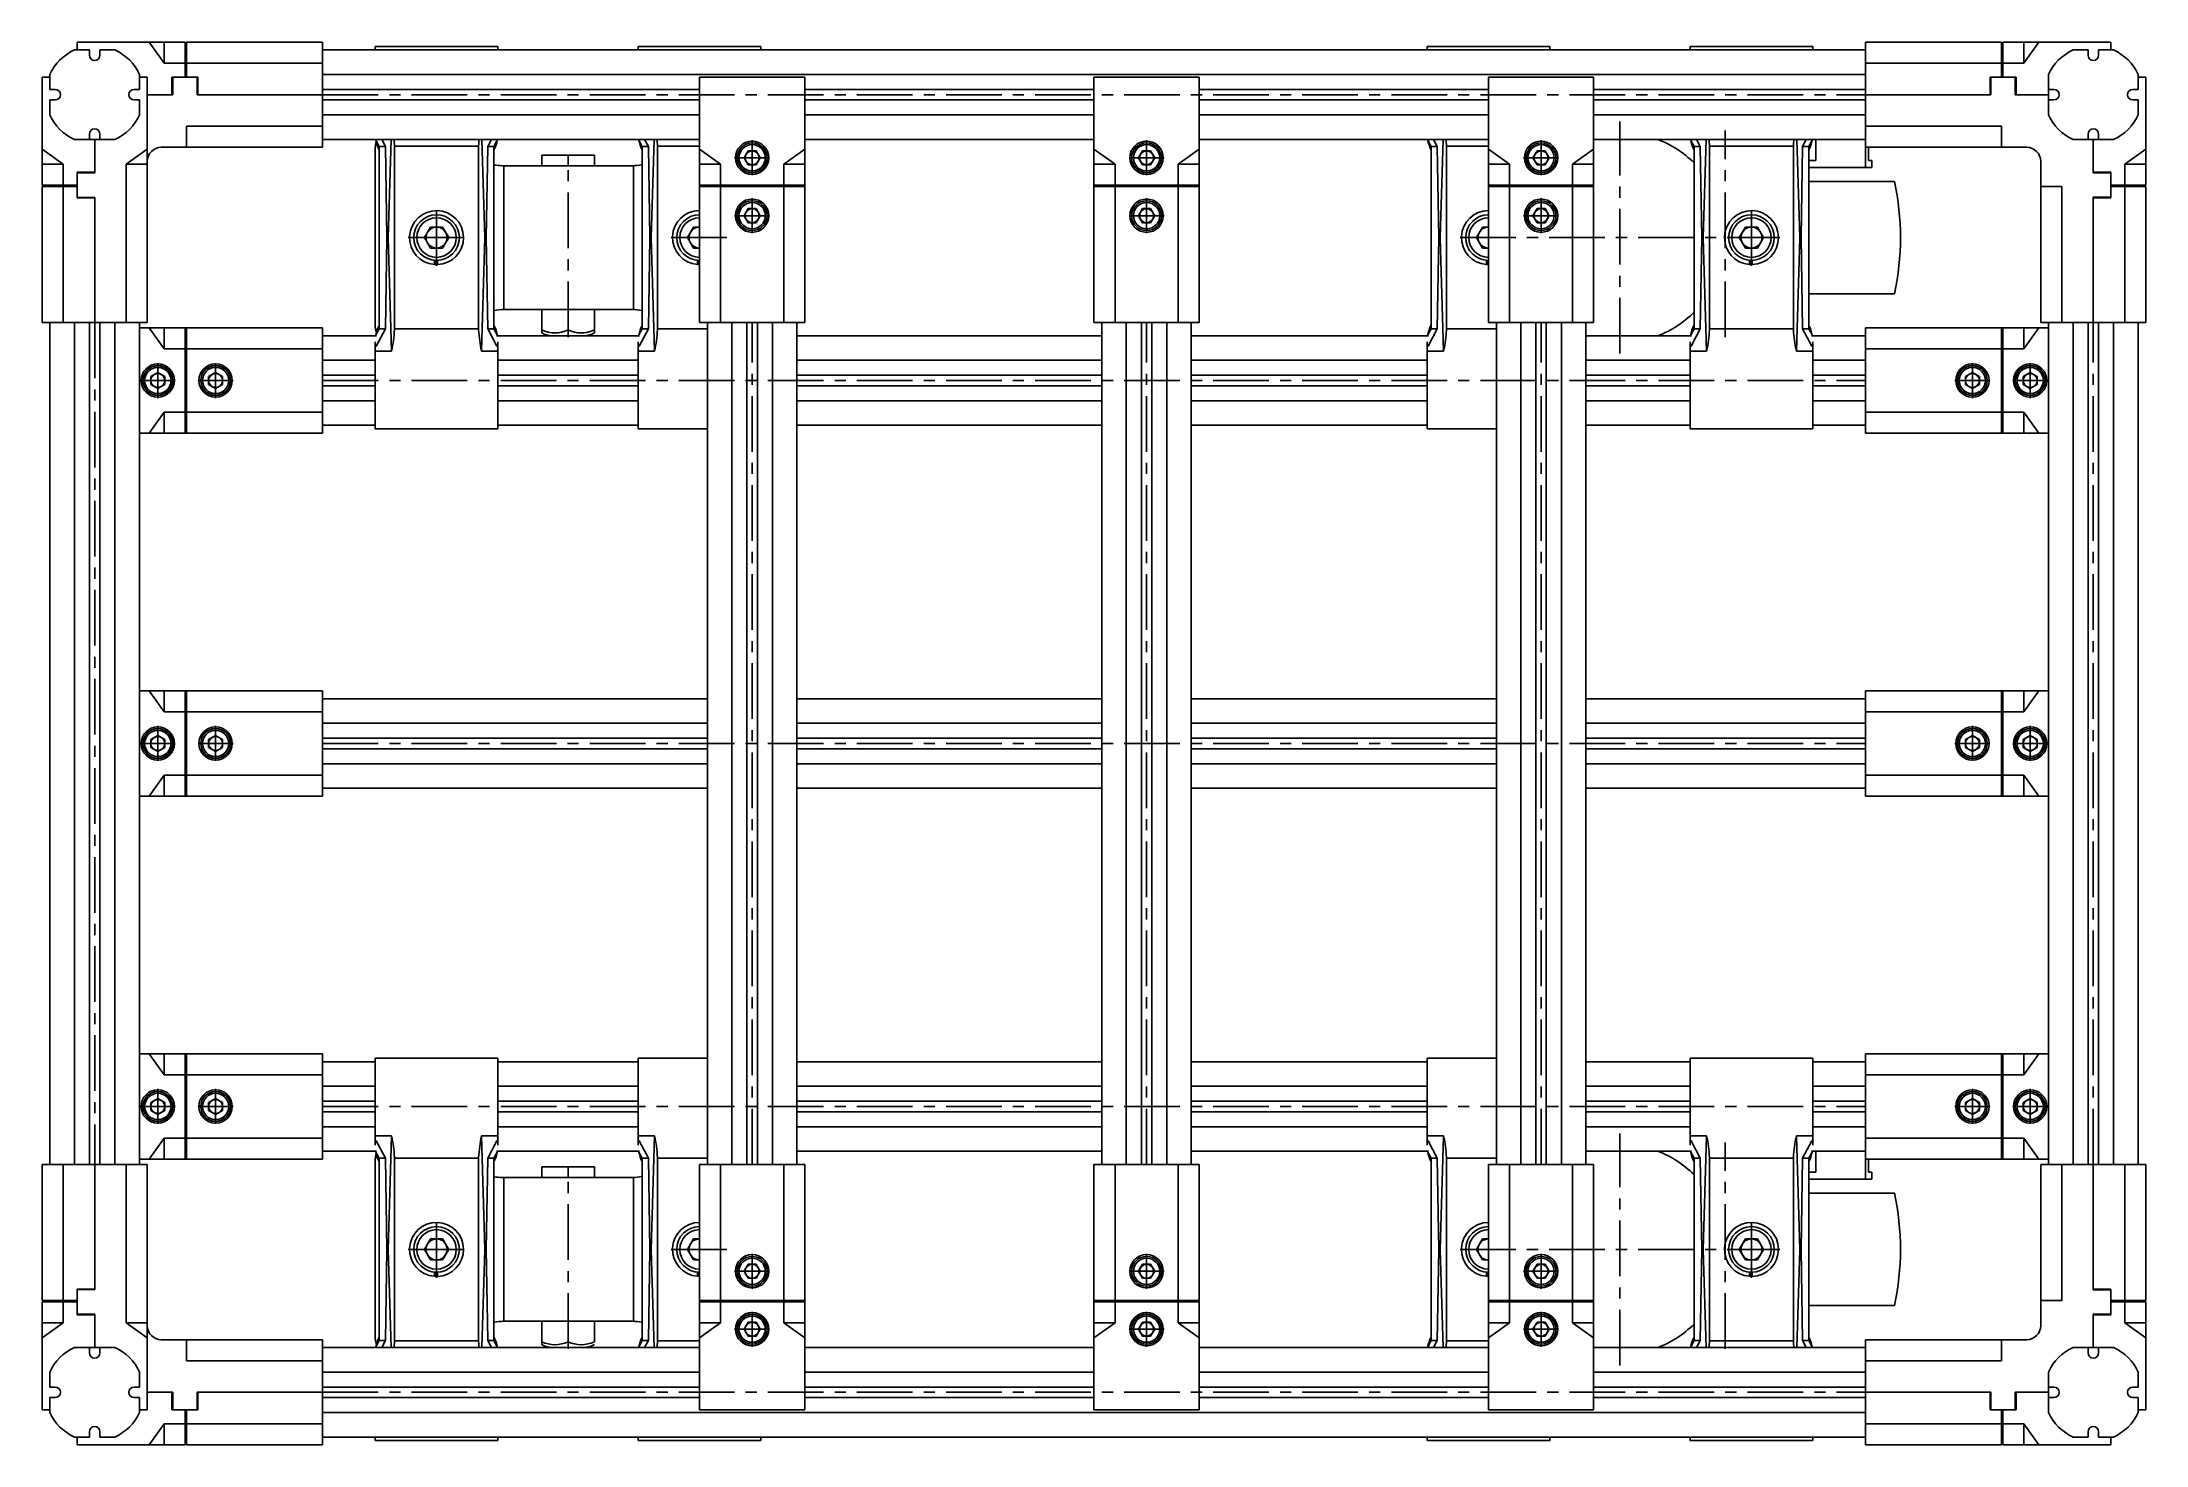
# Model space of a CAD drawing. Extents: x 0 to 1185, y -14 to 1234.
# Drawn here: x 0 to 600, y 834 to 1234 of the extents above; entities that cross this region are included whole.
import ezdxf

# ---------------------------------------------------------------- set-up
doc = ezdxf.new("R2010")
doc.units = 0
doc.header["$LTSCALE"] = 0.5
doc.linetypes.add('CENTER', pattern=[50.8, 31.75, -6.35, 6.35, -6.35])
doc.layers.add('MSM_CENTER', color=1, linetype='CENTER')
doc.layers.add('MSM_CONTINUOUS', color=7, linetype='CONTINUOUS')

msp = doc.modelspace()

# ---------------------------------------------------------------- linework, layer by layer
at = {"layer": 'MSM_CENTER'}
for p, q in [((80, 1218.83), (520, 1218.83)), ((450, 1145), (450, 1211.15)), ((480, 1149.68), (480, 1208.58)), ((150, 1198.43), (150, 1201.73)), ((197.51, 1200.83), (207.49, 1200.83)), ((202.5, 1195.84), (202.5, 1205.82)), ((310.01, 1200.83), (319.99, 1200.83)), ((315, 1195.84), (315, 1205.82)), ((422.51, 1200.83), (432.49, 1200.83)), ((427.5, 1195.84), (427.5, 1205.82)), ((150, 1149.68), (150, 1197.88)), ((202.5, 1179.34), (202.5, 1189.32)), ((315, 1179.34), (315, 1189.32)), ((427.5, 1179.34), (427.5, 1189.32)), ((112.5, 1169.99), (112.5, 1186.16)), ((187.5, 1169.99), (187.5, 1186.16)), ((197.51, 1184.33), (207.49, 1184.33)), ((310.01, 1184.33), (319.99, 1184.33)), ((412.5, 1169.99), (412.5, 1186.16)), ((422.51, 1184.33), (432.49, 1184.33)), ((487.5, 1169.99), (487.5, 1186.16)), ((104.42, 1178.08), (120.59, 1178.08)), ((179.41, 1178.08), (195.59, 1178.08)), ((404.41, 1178.08), (495.58, 1178.08)), ((15, 1153.83), (15, 913.83)), ((202.5, 913.83), (202.5, 1153.83)), ((315, 913.83), (315, 1153.83)), ((427.5, 913.83), (427.5, 1153.83)), ((585, 913.83), (585, 1153.83)), ((33, 1132.34), (33, 1142.32)), ((49.5, 1132.34), (49.5, 1142.32)), ((550.5, 1132.34), (550.5, 1142.32)), ((567, 1132.34), (567, 1142.32)), ((28.01, 1137.33), (37.99, 1137.33)), ((44.51, 1137.33), (54.49, 1137.33)), ((80, 1137.33), (520, 1137.33)), ((545.51, 1137.33), (555.49, 1137.33)), ((562.01, 1137.33), (571.99, 1137.33)), ((33, 1028.84), (33, 1038.82)), ((49.5, 1028.84), (49.5, 1038.82)), ((550.5, 1028.84), (550.5, 1038.82)), ((567, 1028.84), (567, 1038.82)), ((28.01, 1033.83), (37.99, 1033.83)), ((44.51, 1033.83), (54.49, 1033.83)), ((80, 1033.83), (520, 1033.83)), ((545.51, 1033.83), (555.49, 1033.83)), ((562.01, 1033.83), (571.99, 1033.83)), ((28.01, 930.33), (37.99, 930.33)), ((33, 925.34), (33, 935.32)), ((44.51, 930.33), (54.49, 930.33)), ((49.5, 925.34), (49.5, 935.32)), ((80, 930.33), (520, 930.33)), ((545.51, 930.33), (555.49, 930.33)), ((550.5, 925.34), (550.5, 935.32)), ((562.01, 930.33), (571.99, 930.33)), ((567, 925.34), (567, 935.32)), ((450, 856.5), (450, 922.65)), ((480, 861.18), (480, 920.08)), ((150, 909.93), (150, 913.23)), ((150, 861.18), (150, 909.38)), ((112.5, 881.49), (112.5, 897.66)), ((187.5, 881.49), (187.5, 897.66)), ((412.5, 881.49), (412.5, 897.66)), ((487.5, 881.49), (487.5, 897.66)), ((104.42, 889.58), (120.59, 889.58)), ((179.41, 889.58), (195.59, 889.58)), ((202.5, 878.34), (202.5, 888.32)), ((315, 878.34), (315, 888.32)), ((404.41, 889.58), (495.58, 889.58)), ((427.5, 878.34), (427.5, 888.32)), ((197.51, 883.33), (207.49, 883.33)), ((310.01, 883.33), (319.99, 883.33)), ((422.51, 883.33), (432.49, 883.33)), ((202.5, 861.84), (202.5, 871.82)), ((315, 861.84), (315, 871.82)), ((427.5, 861.84), (427.5, 871.82)), ((197.51, 866.83), (207.49, 866.83)), ((310.01, 866.83), (319.99, 866.83)), ((422.51, 866.83), (432.49, 866.83)), ((80, 848.83), (520, 848.83))]:
    msp.add_line(p, q, dxfattribs=at)
at = {"layer": 'MSM_CONTINUOUS'}
for p, q in [((13.5, 1231.58), (9.22, 1231.58)), ((10, 1233.83), (40.8, 1233.83)), ((10, 1233.83), (10, 1231.58)), ((13.5, 1230.08), (13.5, 1231.58)), ((20.78, 1231.58), (16.5, 1231.58)), ((16.5, 1231.58), (16.5, 1230.08)), ((34.8, 1227.83), (30.56, 1233.83)), ((34.8, 1227.83), (34.8, 1233.83)), ((40.8, 1223.83), (40.8, 1233.83)), ((41.2, 1233.83), (41.2, 1223.83)), ((80, 1233.83), (41.2, 1233.83)), ((80, 1233.83), (80, 1218.83)), ((80, 1231.58), (520, 1231.58)), ((130, 1232.58), (95, 1232.58)), ((95, 1232.58), (95, 1231.58)), ((130, 1232.58), (130, 1231.58)), ((205, 1232.58), (170, 1232.58)), ((170, 1232.58), (170, 1231.58)), ((205, 1232.58), (205, 1231.58)), ((430, 1232.58), (395, 1232.58)), ((395, 1232.58), (395, 1231.58)), ((430, 1232.58), (430, 1231.58)), ((505, 1232.58), (470, 1232.58)), ((470, 1232.58), (470, 1231.58)), ((505, 1232.58), (505, 1231.58)), ((520, 1218.83), (520, 1233.83)), ((520, 1233.83), (558.8, 1233.83)), ((558.8, 1223.83), (558.8, 1233.83)), ((559.2, 1233.83), (559.2, 1223.83)), ((559.2, 1233.83), (590, 1233.83)), ((565.2, 1233.83), (565.2, 1227.83)), ((569.44, 1233.83), (565.2, 1227.83)), ((579.22, 1231.58), (583.5, 1231.58)), ((583.5, 1231.58), (579.22, 1231.58)), ((583.5, 1231.58), (583.5, 1230.08)), ((583.5, 1230.08), (583.5, 1231.58)), ((586.5, 1230.08), (586.5, 1231.58)), ((586.5, 1231.58), (590, 1231.58)), ((586.5, 1231.58), (586.5, 1230.08)), ((590.78, 1231.58), (586.5, 1231.58)), ((590, 1231.58), (590, 1233.83)), ((2.25, 1224.61), (2.25, 1220.33)), ((27.75, 1220.33), (27.75, 1224.61)), ((34.8, 1227.83), (40.8, 1227.83)), ((80, 1227.83), (41.2, 1227.83)), ((80, 1224.61), (520, 1224.61)), ((520, 1227.83), (558.8, 1227.83)), ((565.2, 1227.83), (559.2, 1227.83)), ((572.25, 1218.83), (572.25, 1224.61)), ((572.25, 1224.61), (572.25, 1220.33)), ((597.75, 1220.33), (597.75, 1224.61)), ((2.25, 1223.83), (0, 1223.83)), ((0, 1223.83), (0, 1193.03)), ((2.25, 1220.33), (2.25, 1223.83)), ((2.25, 1220.33), (3.75, 1220.33)), ((3.75, 1220.33), (2.25, 1220.33)), ((26.25, 1220.33), (27.75, 1220.33)), ((26.25, 1220.33), (27.75, 1220.33)), ((30, 1223.83), (27.75, 1223.83)), ((27.75, 1220.33), (27.75, 1223.83)), ((30, 1153.83), (30, 1223.83)), ((37.3, 1218.83), (30, 1218.83)), ((37.05, 1218.83), (30, 1218.83)), ((40.8, 1223.83), (37.05, 1223.83)), ((37.05, 1223.83), (37.05, 1218.83)), ((37.3, 1223.83), (37.3, 1218.83)), ((44.25, 1223.83), (37.3, 1223.83)), ((44.45, 1223.83), (41.2, 1223.83)), ((44.25, 1218.83), (44.25, 1223.83)), ((80, 1218.83), (44.25, 1218.83)), ((44.45, 1218.83), (44.45, 1223.83)), ((80, 1218.83), (44.45, 1218.83)), ((80, 1220.33), (187.5, 1220.33)), ((80, 1218.83), (80, 1203.83)), ((217.5, 1223.83), (187.5, 1223.83)), ((187.5, 1193.03), (187.5, 1223.83)), ((217.5, 1223.83), (217.5, 1193.03)), ((217.5, 1220.33), (300, 1220.33)), ((330, 1223.83), (300, 1223.83)), ((300, 1223.83), (300, 1193.03)), ((330, 1193.03), (330, 1223.83)), ((330, 1220.33), (412.5, 1220.33)), ((442.5, 1223.83), (412.5, 1223.83)), ((412.5, 1193.03), (412.5, 1223.83)), ((442.5, 1223.83), (442.5, 1193.03)), ((442.5, 1220.33), (520, 1220.33)), ((520, 1203.83), (520, 1218.83)), ((520, 1218.83), (555.75, 1218.83)), ((520, 1218.83), (555.55, 1218.83)), ((555.55, 1223.83), (558.8, 1223.83)), ((555.55, 1218.83), (555.55, 1223.83)), ((555.75, 1223.83), (562.7, 1223.83)), ((555.75, 1218.83), (555.75, 1223.83)), ((559.2, 1223.83), (562.95, 1223.83)), ((562.7, 1223.83), (562.7, 1218.83)), ((562.7, 1218.83), (572.25, 1218.83)), ((562.95, 1223.83), (562.95, 1218.83)), ((562.95, 1218.83), (572.25, 1218.83)), ((572.25, 1220.33), (573.75, 1220.33)), ((572.25, 1213.05), (572.25, 1218.83)), ((596.25, 1220.33), (597.75, 1220.33)), ((596.25, 1220.33), (597.75, 1220.33)), ((600, 1223.83), (597.75, 1223.83)), ((597.75, 1220.33), (597.75, 1223.83)), ((600, 1223.83), (600, 1193.03)), ((3.75, 1217.33), (2.25, 1217.33)), ((2.25, 1217.33), (2.25, 1213.05)), ((2.25, 1213.05), (2.25, 1217.33)), ((2.25, 1217.33), (3.75, 1217.33)), ((27.75, 1217.33), (26.25, 1217.33)), ((27.75, 1217.33), (26.25, 1217.33)), ((27.75, 1213.05), (27.75, 1217.33)), ((27.75, 1213.05), (27.75, 1217.33)), ((80, 1217.33), (187.5, 1217.33)), ((80, 1213.05), (187.5, 1213.05)), ((217.5, 1217.33), (300, 1217.33)), ((217.5, 1213.05), (300, 1213.05)), ((330, 1217.33), (412.5, 1217.33)), ((330, 1213.05), (412.5, 1213.05)), ((442.5, 1217.33), (520, 1217.33)), ((442.5, 1213.05), (520, 1213.05)), ((573.75, 1217.33), (572.25, 1217.33)), ((572.25, 1217.33), (572.25, 1213.05)), ((597.75, 1217.33), (596.25, 1217.33)), ((597.75, 1217.33), (596.25, 1217.33)), ((597.75, 1213.05), (597.75, 1217.33)), ((597.75, 1213.05), (597.75, 1217.33)), ((9.22, 1206.08), (13.5, 1206.08)), ((15, 1206.08), (9.22, 1206.08)), ((13.5, 1206.08), (13.5, 1207.58)), ((15, 1196.78), (15, 1206.08)), ((15, 1196.53), (15, 1206.08)), ((15, 1206.08), (20.78, 1206.08)), ((16.5, 1207.58), (16.5, 1206.08)), ((16.5, 1206.08), (20.78, 1206.08)), ((41.2, 1209.83), (41.2, 1203.83)), ((41.2, 1209.83), (80, 1209.83)), ((80, 1206.08), (187.5, 1206.08)), ((95.13, 1206.02), (96.12, 1204.08)), ((96.85, 1206.08), (97.9, 1204.08)), ((99.57, 1206.08), (98.7, 1178.08)), ((126.3, 1178.08), (125.43, 1206.08)), ((127.1, 1204.08), (128.15, 1206.08)), ((128.88, 1204.08), (129.87, 1206.02)), ((170.13, 1206.02), (171.12, 1204.08)), ((172.9, 1204.08), (171.85, 1206.08)), ((173.7, 1178.08), (174.59, 1206.08)), ((217.5, 1206.08), (300, 1206.08)), ((330, 1206.08), (412.5, 1206.08)), ((395.13, 1206.02), (396.12, 1204.08)), ((397.9, 1204.08), (396.85, 1206.08)), ((398.7, 1178.08), (399.59, 1206.08)), ((442.5, 1206.08), (520, 1206.08)), ((470.13, 1206.02), (471.12, 1204.08)), ((472.9, 1204.08), (471.85, 1206.08)), ((473.7, 1178.08), (474.59, 1206.08)), ((500.41, 1206.08), (501.3, 1178.08)), ((503.15, 1206.08), (502.1, 1204.08)), ((503.88, 1204.08), (504.87, 1206.02)), ((505.83, 1206.08), (505.83, 1200.08)), ((558.8, 1209.83), (520, 1209.83)), ((558.8, 1209.83), (558.8, 1203.83)), ((585, 1206.08), (579.22, 1206.08)), ((579.22, 1206.08), (583.5, 1206.08)), ((583.5, 1206.08), (583.5, 1207.58)), ((585, 1206.08), (585, 1196.53)), ((585, 1206.08), (590.78, 1206.08)), ((585, 1196.78), (585, 1206.08)), ((586.5, 1207.58), (586.5, 1206.08)), ((586.5, 1206.08), (590.78, 1206.08)), ((0, 1203.27), (6, 1199.03)), ((24, 1199.03), (30, 1203.27)), ((34, 1203.83), (80, 1203.83)), ((95, 1203.08), (95, 1153.08)), ((97.9, 1204.08), (96.12, 1204.08)), ((96.12, 1204.08), (96.12, 1152.08)), ((98.32, 1178.08), (97.9, 1204.08)), ((100.5, 1151.82), (100.5, 1204.32)), ((124.5, 1204.11), (100.5, 1204.11)), ((124.5, 1204.34), (124.5, 1151.83)), ((127.1, 1204.08), (126.68, 1178.08)), ((127.1, 1204.08), (128.88, 1204.08)), ((128.88, 1152.08), (128.88, 1204.08)), ((142.5, 1201.58), (157.5, 1201.58)), ((142.5, 1201.58), (142.5, 1198.58)), ((157.5, 1198.58), (157.5, 1201.58)), ((172.9, 1204.08), (171.12, 1204.08)), ((171.12, 1204.08), (171.12, 1152.08)), ((173.32, 1178.08), (172.9, 1204.08)), ((175.5, 1151.82), (175.5, 1204.32)), ((187.5, 1204.11), (175.5, 1204.11)), ((187.5, 1203.27), (193.5, 1199.03)), ((200.19, 1200.83), (201.35, 1202.83)), ((201.35, 1198.83), (200.19, 1200.83)), ((201.35, 1202.83), (203.65, 1202.83)), ((203.65, 1202.83), (204.81, 1200.83)), ((204.81, 1200.83), (203.65, 1198.83)), ((211.5, 1199.03), (217.5, 1203.27)), ((300, 1203.27), (306, 1199.03)), ((312.69, 1200.83), (313.85, 1202.83)), ((313.85, 1198.83), (312.69, 1200.83)), ((313.85, 1202.83), (316.15, 1202.83)), ((316.15, 1202.83), (317.31, 1200.83)), ((317.31, 1200.83), (316.15, 1198.83)), ((324, 1199.03), (330, 1203.27)), ((397.9, 1204.08), (396.12, 1204.08)), ((396.12, 1204.08), (396.12, 1152.08)), ((398.32, 1178.08), (397.9, 1204.08)), ((400.5, 1151.82), (400.5, 1204.32)), ((412.5, 1204.11), (400.5, 1204.11)), ((412.5, 1203.27), (418.5, 1199.03)), ((425.19, 1200.83), (426.35, 1202.83)), ((426.35, 1198.83), (425.19, 1200.83)), ((426.35, 1202.83), (428.65, 1202.83)), ((428.65, 1202.83), (429.81, 1200.83)), ((429.81, 1200.83), (428.65, 1198.83)), ((436.5, 1199.03), (442.5, 1203.27)), ((472.9, 1204.08), (471.12, 1204.08)), ((471.12, 1204.08), (471.12, 1152.08)), ((473.32, 1178.08), (472.9, 1204.08)), ((475.5, 1151.82), (475.5, 1204.32)), ((499.5, 1204.11), (475.5, 1204.11)), ((499.5, 1204.34), (499.5, 1151.83)), ((502.1, 1204.08), (501.68, 1178.08)), ((502.1, 1204.08), (503.88, 1204.08)), ((503.88, 1152.08), (503.88, 1204.08)), ((505.83, 1200.08), (503.88, 1200.08)), ((520, 1203.83), (520, 1198.08)), ((520, 1203.83), (566, 1203.83)), ((520.89, 1203.83), (520.89, 1200.08)), ((521.84, 1200.08), (520.89, 1200.08)), ((521.84, 1198.08), (521.84, 1200.08)), ((594, 1199.03), (600, 1203.27)), ((0, 1199.03), (6, 1199.03)), ((6, 1199.03), (6, 1193.03)), ((10, 1193.03), (10, 1196.78)), ((10, 1196.78), (15, 1196.78)), ((15, 1196.53), (10, 1196.53)), ((10, 1196.53), (10, 1189.53)), ((24, 1199.03), (30, 1199.03)), ((24, 1199.03), (24, 1153.83)), ((131.29, 1198.58), (168.29, 1198.58)), ((131.71, 1157.58), (131.71, 1198.58)), ((168.71, 1198.58), (168.71, 1157.57)), ((187.5, 1199.03), (193.5, 1199.03)), ((193.5, 1199.03), (193.5, 1193.03)), ((203.65, 1198.83), (201.35, 1198.83)), ((211.5, 1199.03), (217.5, 1199.03)), ((211.5, 1199.03), (211.5, 1193.03)), ((300, 1199.03), (306, 1199.03)), ((306, 1199.03), (306, 1193.03)), ((316.15, 1198.83), (313.85, 1198.83)), ((324, 1199.03), (324, 1193.03)), ((324, 1199.03), (330, 1199.03)), ((412.5, 1199.03), (418.5, 1199.03)), ((418.5, 1199.03), (418.5, 1193.03)), ((428.65, 1198.83), (426.35, 1198.83)), ((436.5, 1199.03), (442.5, 1199.03)), ((436.5, 1199.03), (436.5, 1193.03)), ((503.88, 1198.08), (521.84, 1198.08)), ((503.88, 1194.08), (528.27, 1194.08)), ((570, 1199.83), (570, 1153.83)), ((590, 1196.78), (585, 1196.78)), ((585, 1196.53), (590, 1196.53)), ((590, 1193.03), (590, 1196.78)), ((590, 1196.53), (590, 1189.58)), ((594, 1199.03), (600, 1199.03)), ((594, 1199.03), (594, 1193.03)), ((10, 1193.03), (0, 1193.03)), ((10, 1192.63), (0, 1192.63)), ((0, 1153.83), (0, 1192.63)), ((6, 1153.83), (6, 1192.63)), ((10, 1189.38), (10, 1192.63)), ((10, 1189.53), (15, 1189.53)), ((15, 1189.38), (10, 1189.38)), ((15, 1153.83), (15, 1189.53)), ((15, 1153.83), (15, 1189.38)), ((187.5, 1193.03), (217.5, 1193.03)), ((187.5, 1193.03), (187.5, 1192.63)), ((187.5, 1153.83), (187.5, 1192.63)), ((217.5, 1192.63), (187.5, 1192.63)), ((193.5, 1153.83), (193.5, 1192.63)), ((211.5, 1153.83), (211.5, 1192.63)), ((217.5, 1193.03), (217.5, 1192.63)), ((217.5, 1153.83), (217.5, 1192.63)), ((300, 1193.03), (330, 1193.03)), ((300, 1193.03), (300, 1192.63)), ((330, 1192.63), (300, 1192.63)), ((300, 1153.83), (300, 1192.63)), ((306, 1153.83), (306, 1192.63)), ((324, 1153.83), (324, 1192.63)), ((330, 1193.03), (330, 1192.63)), ((330, 1153.83), (330, 1192.63)), ((412.5, 1193.03), (442.5, 1193.03)), ((412.5, 1193.03), (412.5, 1192.63)), ((442.5, 1192.63), (412.5, 1192.63)), ((412.5, 1153.83), (412.5, 1192.63)), ((418.5, 1153.83), (418.5, 1192.63)), ((436.5, 1153.83), (436.5, 1192.63)), ((442.5, 1193.03), (442.5, 1192.63)), ((442.5, 1153.83), (442.5, 1192.63)), ((570, 1192.63), (576, 1192.63)), ((576, 1192.63), (576, 1153.83)), ((590, 1189.58), (585, 1189.58)), ((585, 1189.58), (585, 1153.83)), ((585, 1189.38), (590, 1189.38)), ((585, 1153.83), (585, 1189.38)), ((590, 1193.03), (600, 1193.03)), ((600, 1192.63), (590, 1192.63)), ((590, 1189.38), (590, 1192.63)), ((594, 1153.83), (594, 1192.63)), ((600, 1153.83), (600, 1192.63)), ((200.19, 1184.33), (201.35, 1186.33)), ((201.35, 1182.33), (200.19, 1184.33)), ((201.35, 1186.33), (203.65, 1186.33)), ((203.65, 1182.33), (201.35, 1182.33)), ((203.65, 1186.33), (204.81, 1184.33)), ((204.81, 1184.33), (203.65, 1182.33)), ((312.69, 1184.33), (313.85, 1186.33)), ((313.85, 1182.33), (312.69, 1184.33)), ((313.85, 1186.33), (316.15, 1186.33)), ((316.15, 1182.33), (313.85, 1182.33)), ((316.15, 1186.33), (317.31, 1184.33)), ((317.31, 1184.33), (316.15, 1182.33)), ((425.19, 1184.33), (426.35, 1186.33)), ((426.35, 1182.33), (425.19, 1184.33)), ((426.35, 1186.33), (428.65, 1186.33)), ((428.65, 1182.33), (426.35, 1182.33)), ((428.65, 1186.33), (429.81, 1184.33)), ((429.81, 1184.33), (428.65, 1182.33)), ((97.9, 1152.08), (98.32, 1178.08)), ((98.7, 1178.08), (98.32, 1178.08)), ((99.7, 1145.68), (98.7, 1178.08)), ((109.04, 1178.08), (110.77, 1181.08)), ((110.77, 1175.08), (109.04, 1178.08)), ((110.77, 1181.08), (114.23, 1181.08)), ((114.23, 1181.08), (115.96, 1178.08)), ((115.96, 1178.08), (114.23, 1175.08)), ((126.3, 1178.08), (125.3, 1145.68)), ((126.68, 1178.08), (126.3, 1178.08)), ((126.68, 1178.08), (127.1, 1152.08)), ((172.9, 1152.08), (173.32, 1178.08)), ((173.7, 1178.08), (173.32, 1178.08)), ((174.7, 1145.68), (173.7, 1178.08)), ((184.04, 1178.08), (185.77, 1181.08)), ((185.77, 1175.08), (184.04, 1178.08)), ((185.77, 1181.08), (187.5, 1181.08)), ((397.9, 1152.08), (398.32, 1178.08)), ((398.7, 1178.08), (398.32, 1178.08)), ((399.7, 1145.68), (398.7, 1178.08)), ((409.04, 1178.08), (410.77, 1181.08)), ((410.77, 1175.08), (409.04, 1178.08)), ((410.77, 1181.08), (412.5, 1181.08)), ((472.9, 1152.08), (473.32, 1178.08)), ((473.7, 1178.08), (473.32, 1178.08)), ((474.7, 1145.68), (473.7, 1178.08)), ((484.04, 1178.08), (485.77, 1181.08)), ((485.77, 1175.08), (484.04, 1178.08)), ((485.77, 1181.08), (489.23, 1181.08)), ((489.23, 1181.08), (490.96, 1178.08)), ((490.96, 1178.08), (489.23, 1175.08)), ((501.3, 1178.08), (500.3, 1145.68)), ((501.68, 1178.08), (501.3, 1178.08)), ((501.68, 1178.08), (502.1, 1152.08)), ((114.23, 1175.08), (110.77, 1175.08)), ((111.91, 1170.4), (111.91, 1171.61)), ((112.26, 1170.38), (111.91, 1170.4)), ((112.26, 1171.58), (112.26, 1170.38)), ((112.74, 1171.58), (112.74, 1170.38)), ((187.5, 1175.08), (185.77, 1175.08)), ((186.91, 1170.4), (186.91, 1171.61)), ((187.26, 1170.38), (186.91, 1170.4)), ((187.26, 1171.58), (187.26, 1170.38)), ((412.5, 1175.08), (410.77, 1175.08)), ((411.91, 1170.4), (411.91, 1171.61)), ((412.26, 1170.38), (411.91, 1170.4)), ((412.26, 1171.58), (412.26, 1170.38)), ((489.23, 1175.08), (485.77, 1175.08)), ((486.91, 1170.4), (486.91, 1171.61)), ((487.26, 1170.38), (486.91, 1170.4)), ((487.26, 1171.58), (487.26, 1170.38)), ((487.74, 1171.58), (487.74, 1170.38)), ((503.88, 1162.08), (528.27, 1162.08)), ((15, 1153.83), (0, 1153.83)), ((2.25, 1153.83), (2.25, 913.83)), ((9.22, 1153.83), (9.22, 913.83)), ((13.5, 1153.83), (13.5, 913.83)), ((15, 1153.83), (30, 1153.83)), ((16.5, 1153.83), (16.5, 913.83)), ((20.78, 1153.83), (20.78, 913.83)), ((27.75, 1153.83), (27.75, 913.83)), ((40.8, 1152.33), (27.75, 1152.33)), ((34.8, 1146.33), (30.56, 1152.33)), ((34.8, 1146.33), (34.8, 1152.33)), ((40.8, 1122.33), (40.8, 1152.33)), ((40.8, 1152.33), (41.2, 1152.33)), ((80, 1152.33), (41.2, 1152.33)), ((41.2, 1152.33), (41.2, 1122.33)), ((80, 1152.33), (80, 1122.33)), ((96.12, 1152.08), (95.13, 1150.14)), ((95.28, 1147.08), (97.9, 1152.08)), ((97.9, 1152.08), (96.12, 1152.08)), ((100.5, 1152.04), (124.5, 1152.04)), ((127.1, 1152.08), (128.88, 1152.08)), ((127.1, 1152.08), (129.72, 1147.08)), ((129.87, 1150.14), (128.88, 1152.08)), ((168.29, 1157.58), (131.71, 1157.58)), ((142.5, 1150.91), (142.5, 1157.58)), ((150, 1151.75), (150, 1157.58)), ((157.5, 1150.92), (157.5, 1157.58)), ((171.12, 1152.08), (170.13, 1150.14)), ((170.28, 1147.08), (172.9, 1152.08)), ((172.9, 1152.08), (171.12, 1152.08)), ((175.5, 1152.04), (189.75, 1152.04)), ((217.5, 1153.83), (187.5, 1153.83)), ((189.75, 913.83), (189.75, 1153.83)), ((196.72, 913.83), (196.72, 1153.83)), ((201, 913.83), (201, 1153.83)), ((204, 913.83), (204, 1153.83)), ((208.28, 913.83), (208.28, 1153.83)), ((215.25, 913.83), (215.25, 1153.83)), ((330, 1153.83), (300, 1153.83)), ((302.25, 913.83), (302.25, 1153.83)), ((309.22, 913.83), (309.22, 1153.83)), ((313.5, 913.83), (313.5, 1153.83)), ((316.5, 913.83), (316.5, 1153.83)), ((320.78, 913.83), (320.78, 1153.83)), ((327.75, 913.83), (327.75, 1153.83)), ((396.12, 1152.08), (395.13, 1150.14)), ((395.28, 1147.08), (397.9, 1152.08)), ((397.9, 1152.08), (396.12, 1152.08)), ((400.5, 1152.04), (414.75, 1152.04)), ((442.5, 1153.83), (412.5, 1153.83)), ((414.75, 913.83), (414.75, 1153.83)), ((421.72, 913.83), (421.72, 1153.83)), ((426, 913.83), (426, 1153.83)), ((429, 913.83), (429, 1153.83)), ((433.28, 913.83), (433.28, 1153.83)), ((440.25, 913.83), (440.25, 1153.83)), ((471.12, 1152.08), (470.13, 1150.14)), ((470.28, 1147.08), (472.9, 1152.08)), ((472.9, 1152.08), (471.12, 1152.08)), ((475.5, 1152.04), (499.5, 1152.04)), ((502.1, 1152.08), (503.88, 1152.08)), ((502.1, 1152.08), (504.72, 1147.08)), ((504.87, 1150.14), (503.88, 1152.08)), ((520, 1122.33), (520, 1152.33)), ((520, 1152.33), (558.8, 1152.33)), ((558.8, 1122.33), (558.8, 1152.33)), ((559.2, 1152.33), (558.8, 1152.33)), ((559.2, 1152.33), (559.2, 1122.33)), ((559.2, 1152.33), (572.25, 1152.33)), ((565.2, 1152.33), (565.2, 1146.33)), ((569.44, 1152.33), (565.2, 1146.33)), ((585, 1153.83), (570, 1153.83)), ((572.25, 913.83), (572.25, 1153.83)), ((579.22, 913.83), (579.22, 1153.83)), ((583.5, 913.83), (583.5, 1153.83)), ((600, 1153.83), (585, 1153.83)), ((586.5, 913.83), (586.5, 1153.83)), ((590.78, 913.83), (590.78, 1153.83)), ((597.75, 913.83), (597.75, 1153.83)), ((34.8, 1146.33), (40.8, 1146.33)), ((80, 1146.33), (41.2, 1146.33)), ((80, 1150.08), (95.37, 1150.08)), ((95, 1148.35), (95, 1123.58)), ((95, 1147.08), (95.28, 1147.08)), ((129.63, 1150.08), (170.37, 1150.08)), ((129.72, 1147.08), (130, 1147.08)), ((130, 1148.35), (130, 1123.58)), ((170, 1148.35), (170, 1123.58)), ((170, 1147.08), (170.28, 1147.08)), ((215.25, 1150.08), (302.25, 1150.08)), ((327.75, 1150.08), (395.37, 1150.08)), ((395, 1148.35), (395, 1123.58)), ((395, 1147.08), (395.28, 1147.08)), ((440.25, 1150.08), (470.37, 1150.08)), ((470, 1148.35), (470, 1123.58)), ((470, 1147.08), (470.28, 1147.08)), ((504.63, 1150.08), (520, 1150.08)), ((504.72, 1147.08), (505, 1147.08)), ((505, 1148.35), (505, 1123.58)), ((520, 1146.33), (558.8, 1146.33)), ((565.2, 1146.33), (559.2, 1146.33)), ((80, 1143.11), (95, 1143.11)), ((99.7, 1145.68), (95, 1145.68)), ((130, 1145.68), (125.3, 1145.68)), ((130, 1143.11), (170, 1143.11)), ((174.7, 1145.68), (170, 1145.68)), ((215.25, 1143.11), (302.25, 1143.11)), ((327.75, 1143.11), (395, 1143.11)), ((399.7, 1145.68), (395, 1145.68)), ((440.25, 1143.11), (470, 1143.11)), ((474.7, 1145.68), (470, 1145.68)), ((505, 1145.68), (500.3, 1145.68)), ((505, 1143.11), (520, 1143.11)), ((31, 1138.48), (33, 1139.64)), ((31, 1136.17), (31, 1138.48)), ((33, 1135.02), (31, 1136.17)), ((33, 1139.64), (35, 1138.48)), ((35, 1136.17), (33, 1135.02)), ((35, 1138.48), (35, 1136.17)), ((47.5, 1138.48), (49.5, 1139.64)), ((47.5, 1136.17), (47.5, 1138.48)), ((49.5, 1135.02), (47.5, 1136.17)), ((49.5, 1139.64), (51.5, 1138.48)), ((51.5, 1136.17), (49.5, 1135.02)), ((51.5, 1138.48), (51.5, 1136.17)), ((80, 1138.83), (95, 1138.83)), ((80, 1135.83), (95, 1135.83)), ((130, 1138.83), (170, 1138.83)), ((130, 1135.83), (170, 1135.83)), ((215.25, 1138.83), (302.25, 1138.83)), ((215.25, 1135.83), (302.25, 1135.83)), ((327.75, 1138.83), (395, 1138.83)), ((327.75, 1135.83), (395, 1135.83)), ((440.25, 1138.83), (470, 1138.83)), ((440.25, 1135.83), (470, 1135.83)), ((505, 1138.83), (520, 1138.83)), ((505, 1135.83), (520, 1135.83)), ((548.5, 1138.48), (550.5, 1139.64)), ((548.5, 1136.17), (548.5, 1138.48)), ((550.5, 1135.02), (548.5, 1136.17)), ((550.5, 1139.64), (552.5, 1138.48)), ((552.5, 1136.17), (550.5, 1135.02)), ((552.5, 1138.48), (552.5, 1136.17)), ((565, 1138.48), (567, 1139.64)), ((565, 1136.17), (565, 1138.48)), ((567, 1135.02), (565, 1136.17)), ((567, 1139.64), (569, 1138.48)), ((569, 1136.17), (567, 1135.02)), ((569, 1138.48), (569, 1136.17)), ((30.56, 1122.33), (34.8, 1128.33)), ((34.8, 1128.33), (40.8, 1128.33)), ((34.8, 1122.33), (34.8, 1128.33)), ((80, 1128.33), (41.2, 1128.33)), ((80, 1131.55), (95, 1131.55)), ((130, 1131.55), (170, 1131.55)), ((215.25, 1131.55), (302.25, 1131.55)), ((327.75, 1131.55), (395, 1131.55)), ((440.25, 1131.55), (470, 1131.55)), ((505, 1131.55), (520, 1131.55)), ((520, 1128.33), (558.8, 1128.33)), ((565.2, 1128.33), (559.2, 1128.33)), ((565.2, 1128.33), (565.2, 1122.33)), ((565.2, 1128.33), (569.44, 1122.33)), ((40.8, 1122.33), (27.75, 1122.33)), ((40.8, 1122.33), (41.2, 1122.33)), ((80, 1122.33), (41.2, 1122.33)), ((80, 1124.58), (95, 1124.58)), ((130, 1123.58), (95, 1123.58)), ((130, 1124.58), (170, 1124.58)), ((189.75, 1123.58), (170, 1123.58)), ((215.25, 1124.58), (302.25, 1124.58)), ((327.75, 1124.58), (395, 1124.58)), ((414.75, 1123.58), (395, 1123.58)), ((440.25, 1124.58), (470, 1124.58)), ((505, 1123.58), (470, 1123.58)), ((505, 1124.58), (520, 1124.58)), ((520, 1122.33), (558.8, 1122.33)), ((559.2, 1122.33), (558.8, 1122.33)), ((572.25, 1122.33), (559.2, 1122.33)), ((27.75, 1048.83), (40.8, 1048.83)), ((34.8, 1042.83), (30.56, 1048.83)), ((34.8, 1042.83), (34.8, 1048.83)), ((40.8, 1018.83), (40.8, 1048.83)), ((40.8, 1048.83), (41.2, 1048.83)), ((80, 1048.83), (41.2, 1048.83)), ((41.2, 1048.83), (41.2, 1018.83)), ((80, 1048.83), (80, 1018.83)), ((80, 1046.58), (189.75, 1046.58)), ((215.25, 1046.58), (302.25, 1046.58)), ((327.75, 1046.58), (414.75, 1046.58)), ((440.25, 1046.58), (520, 1046.58)), ((520, 1018.83), (520, 1048.83)), ((520, 1048.83), (558.8, 1048.83)), ((558.8, 1018.83), (558.8, 1048.83)), ((559.2, 1048.83), (558.8, 1048.83)), ((559.2, 1048.83), (572.25, 1048.83)), ((559.2, 1048.83), (559.2, 1018.83)), ((565.2, 1048.83), (565.2, 1042.83)), ((569.44, 1048.83), (565.2, 1042.83)), ((34.8, 1042.83), (40.8, 1042.83)), ((80, 1042.83), (41.2, 1042.83)), ((80, 1039.61), (189.75, 1039.61)), ((215.25, 1039.61), (302.25, 1039.61)), ((327.75, 1039.61), (414.75, 1039.61)), ((440.25, 1039.61), (520, 1039.61)), ((520, 1042.83), (558.8, 1042.83)), ((565.2, 1042.83), (559.2, 1042.83)), ((31, 1034.98), (33, 1036.14)), ((31, 1032.67), (31, 1034.98)), ((33, 1031.52), (31, 1032.67)), ((33, 1036.14), (35, 1034.98)), ((35, 1032.67), (33, 1031.52)), ((35, 1034.98), (35, 1032.67)), ((47.5, 1034.98), (49.5, 1036.14)), ((47.5, 1032.67), (47.5, 1034.98)), ((49.5, 1031.52), (47.5, 1032.67)), ((49.5, 1036.14), (51.5, 1034.98)), ((51.5, 1032.67), (49.5, 1031.52)), ((51.5, 1034.98), (51.5, 1032.67)), ((80, 1035.33), (189.75, 1035.33)), ((80, 1032.33), (189.75, 1032.33)), ((215.25, 1035.33), (302.25, 1035.33)), ((215.25, 1032.33), (302.25, 1032.33)), ((327.75, 1035.33), (414.75, 1035.33)), ((327.75, 1032.33), (414.75, 1032.33)), ((440.25, 1035.33), (520, 1035.33)), ((440.25, 1032.33), (520, 1032.33)), ((548.5, 1034.98), (550.5, 1036.14)), ((548.5, 1032.67), (548.5, 1034.98)), ((550.5, 1031.52), (548.5, 1032.67)), ((550.5, 1036.14), (552.5, 1034.98)), ((552.5, 1032.67), (550.5, 1031.52)), ((552.5, 1034.98), (552.5, 1032.67)), ((565, 1034.98), (567, 1036.14)), ((565, 1032.67), (565, 1034.98)), ((567, 1031.52), (565, 1032.67)), ((567, 1036.14), (569, 1034.98)), ((569, 1032.67), (567, 1031.52)), ((569, 1034.98), (569, 1032.67)), ((80, 1028.05), (189.75, 1028.05)), ((215.25, 1028.05), (302.25, 1028.05)), ((327.75, 1028.05), (414.75, 1028.05)), ((440.25, 1028.05), (520, 1028.05)), ((30.56, 1018.83), (34.8, 1024.83)), ((34.8, 1024.83), (40.8, 1024.83)), ((34.8, 1018.83), (34.8, 1024.83)), ((80, 1024.83), (41.2, 1024.83)), ((80, 1021.08), (189.75, 1021.08)), ((215.25, 1021.08), (302.25, 1021.08)), ((327.75, 1021.08), (414.75, 1021.08)), ((440.25, 1021.08), (520, 1021.08)), ((520, 1024.83), (558.8, 1024.83)), ((565.2, 1024.83), (559.2, 1024.83)), ((565.2, 1024.83), (569.44, 1018.83)), ((565.2, 1024.83), (565.2, 1018.83)), ((27.75, 1018.83), (40.8, 1018.83)), ((40.8, 1018.83), (41.2, 1018.83)), ((80, 1018.83), (41.2, 1018.83)), ((520, 1018.83), (558.8, 1018.83)), ((559.2, 1018.83), (558.8, 1018.83)), ((572.25, 1018.83), (559.2, 1018.83)), ((27.75, 945.33), (40.8, 945.33)), ((34.8, 939.33), (30.56, 945.33)), ((34.8, 939.33), (34.8, 945.33)), ((40.8, 915.33), (40.8, 945.33)), ((40.8, 945.33), (41.2, 945.33)), ((80, 945.33), (41.2, 945.33)), ((41.2, 945.33), (41.2, 915.33)), ((80, 945.33), (80, 915.33)), ((80, 943.08), (95, 943.08)), ((130, 944.08), (95, 944.08)), ((95, 944.08), (95, 919.3)), ((130, 944.08), (130, 919.3)), ((130, 943.08), (170, 943.08)), ((189.75, 944.08), (170, 944.08)), ((170, 944.08), (170, 919.3)), ((215.25, 943.08), (302.25, 943.08)), ((327.75, 943.08), (395, 943.08)), ((414.75, 944.08), (395, 944.08)), ((395, 944.08), (395, 919.3)), ((440.25, 943.08), (470, 943.08)), ((505, 944.08), (470, 944.08)), ((470, 944.08), (470, 919.3)), ((505, 944.08), (505, 919.3)), ((505, 943.08), (520, 943.08)), ((520, 945.33), (558.8, 945.33)), ((520, 915.33), (520, 945.33)), ((558.8, 915.33), (558.8, 945.33)), ((559.2, 945.33), (558.8, 945.33)), ((559.2, 945.33), (559.2, 915.33)), ((559.2, 945.33), (572.25, 945.33)), ((565.2, 945.33), (565.2, 939.33)), ((569.44, 945.33), (565.2, 939.33)), ((34.8, 939.33), (40.8, 939.33)), ((80, 939.33), (41.2, 939.33)), ((80, 936.11), (95, 936.11)), ((130, 936.11), (170, 936.11)), ((215.25, 936.11), (302.25, 936.11)), ((327.75, 936.11), (395, 936.11)), ((440.25, 936.11), (470, 936.11)), ((505, 936.11), (520, 936.11)), ((520, 939.33), (558.8, 939.33)), ((565.2, 939.33), (559.2, 939.33)), ((31, 931.48), (33, 932.64)), ((31, 929.17), (31, 931.48)), ((33, 932.64), (35, 931.48)), ((35, 931.48), (35, 929.17)), ((47.5, 931.48), (49.5, 932.64)), ((47.5, 929.17), (47.5, 931.48)), ((49.5, 932.64), (51.5, 931.48)), ((51.5, 931.48), (51.5, 929.17)), ((80, 931.83), (95, 931.83)), ((130, 931.83), (170, 931.83)), ((215.25, 931.83), (302.25, 931.83)), ((327.75, 931.83), (395, 931.83)), ((440.25, 931.83), (470, 931.83)), ((505, 931.83), (520, 931.83)), ((548.5, 931.48), (550.5, 932.64)), ((548.5, 929.17), (548.5, 931.48)), ((550.5, 932.64), (552.5, 931.48)), ((552.5, 931.48), (552.5, 929.17)), ((565, 931.48), (567, 932.64)), ((565, 929.17), (565, 931.48)), ((567, 932.64), (569, 931.48)), ((569, 931.48), (569, 929.17)), ((33, 928.02), (31, 929.17)), ((35, 929.17), (33, 928.02)), ((49.5, 928.02), (47.5, 929.17)), ((51.5, 929.17), (49.5, 928.02)), ((80, 928.83), (95, 928.83)), ((80, 924.55), (95, 924.55)), ((130, 928.83), (170, 928.83)), ((130, 924.55), (170, 924.55)), ((215.25, 928.83), (302.25, 928.83)), ((215.25, 924.55), (302.25, 924.55)), ((327.75, 928.83), (395, 928.83)), ((327.75, 924.55), (395, 924.55)), ((440.25, 928.83), (470, 928.83)), ((440.25, 924.55), (470, 924.55)), ((505, 928.83), (520, 928.83)), ((505, 924.55), (520, 924.55)), ((550.5, 928.02), (548.5, 929.17)), ((552.5, 929.17), (550.5, 928.02)), ((567, 928.02), (565, 929.17)), ((569, 929.17), (567, 928.02)), ((30.56, 915.33), (34.8, 921.33)), ((34.8, 921.33), (40.8, 921.33)), ((34.8, 915.33), (34.8, 921.33)), ((80, 921.33), (41.2, 921.33)), ((99.7, 921.98), (95, 921.98)), ((95.28, 920.58), (95, 920.58)), ((97.9, 915.58), (95.28, 920.58)), ((98.7, 889.58), (99.7, 921.98)), ((130, 921.98), (125.3, 921.98)), ((125.3, 921.98), (126.3, 889.58)), ((129.72, 920.58), (127.1, 915.58)), ((130, 920.58), (129.72, 920.58)), ((174.7, 921.98), (170, 921.98)), ((170.28, 920.58), (170, 920.58)), ((172.9, 915.58), (170.28, 920.58)), ((173.7, 889.58), (174.7, 921.98)), ((399.7, 921.98), (395, 921.98)), ((395.28, 920.58), (395, 920.58)), ((397.9, 915.58), (395.28, 920.58)), ((398.7, 889.58), (399.7, 921.98)), ((474.7, 921.98), (470, 921.98)), ((470.28, 920.58), (470, 920.58)), ((472.9, 915.58), (470.28, 920.58)), ((473.7, 889.58), (474.7, 921.98)), ((505, 921.98), (500.3, 921.98)), ((500.3, 921.98), (501.3, 889.58)), ((504.72, 920.58), (502.1, 915.58)), ((505, 920.58), (504.72, 920.58)), ((520, 921.33), (558.8, 921.33)), ((565.2, 921.33), (559.2, 921.33)), ((565.2, 921.33), (569.44, 915.33)), ((565.2, 921.33), (565.2, 915.33)), ((0, 913.83), (15, 913.83)), ((0, 913.83), (0, 875.03)), ((6, 913.83), (6, 875.03)), ((15, 913.83), (15, 878.28)), ((30, 913.83), (15, 913.83)), ((15, 913.83), (15, 878.13)), ((24, 868.63), (24, 913.83)), ((27.75, 915.33), (40.8, 915.33)), ((30, 913.83), (30, 843.83)), ((40.8, 915.33), (41.2, 915.33)), ((80, 915.33), (41.2, 915.33)), ((80, 917.58), (95.37, 917.58)), ((95, 914.58), (95, 864.58)), ((95.13, 917.52), (96.12, 915.58)), ((97.9, 915.58), (96.12, 915.58)), ((96.12, 915.58), (96.12, 863.58)), ((98.32, 889.58), (97.9, 915.58)), ((100.5, 863.32), (100.5, 915.82)), ((124.5, 915.61), (100.5, 915.61)), ((124.5, 915.84), (124.5, 863.33)), ((127.1, 915.58), (126.68, 889.58)), ((127.1, 915.58), (128.88, 915.58)), ((128.88, 915.58), (129.87, 917.52)), ((128.88, 863.58), (128.88, 915.58)), ((129.63, 917.58), (170.37, 917.58)), ((142.5, 913.08), (157.5, 913.08)), ((142.5, 913.08), (142.5, 910.08)), ((157.5, 910.08), (157.5, 913.08)), ((170.13, 917.52), (171.12, 915.58)), ((172.9, 915.58), (171.12, 915.58)), ((171.12, 915.58), (171.12, 863.58)), ((173.32, 889.58), (172.9, 915.58)), ((175.5, 863.32), (175.5, 915.82)), ((189.75, 915.61), (175.5, 915.61)), ((187.5, 913.83), (217.5, 913.83)), ((187.5, 913.83), (187.5, 875.03)), ((193.5, 913.83), (193.5, 875.03)), ((211.5, 913.83), (211.5, 875.03)), ((215.25, 917.58), (302.25, 917.58)), ((217.5, 913.83), (217.5, 875.03)), ((300, 913.83), (300, 875.03)), ((300, 913.83), (330, 913.83)), ((306, 913.83), (306, 875.03)), ((324, 913.83), (324, 875.03)), ((327.75, 917.58), (395.37, 917.58)), ((330, 913.83), (330, 875.03)), ((395.13, 917.52), (396.12, 915.58)), ((397.9, 915.58), (396.12, 915.58)), ((396.12, 915.58), (396.12, 863.58)), ((398.32, 889.58), (397.9, 915.58)), ((400.5, 863.32), (400.5, 915.82)), ((414.75, 915.61), (400.5, 915.61)), ((412.5, 913.83), (412.5, 875.03)), ((412.5, 913.83), (442.5, 913.83)), ((418.5, 913.83), (418.5, 875.03)), ((436.5, 913.83), (436.5, 875.03)), ((440.25, 917.58), (470.37, 917.58)), ((442.5, 913.83), (442.5, 875.03)), ((470.13, 917.52), (471.12, 915.58)), ((472.9, 915.58), (471.12, 915.58)), ((471.12, 915.58), (471.12, 863.58)), ((473.32, 889.58), (472.9, 915.58)), ((475.5, 863.32), (475.5, 915.82)), ((499.5, 915.61), (475.5, 915.61)), ((499.5, 915.84), (499.5, 863.33)), ((502.1, 915.58), (501.68, 889.58)), ((502.1, 915.58), (503.88, 915.58)), ((503.88, 915.58), (504.87, 917.52)), ((503.88, 863.58), (503.88, 915.58)), ((504.63, 917.58), (520, 917.58)), ((505.83, 917.58), (505.83, 911.58)), ((520, 915.33), (520, 909.58)), ((520, 915.33), (558.8, 915.33)), ((520.89, 915.33), (520.89, 911.58)), ((559.2, 915.33), (558.8, 915.33)), ((559.2, 915.33), (572.25, 915.33)), ((570, 913.83), (570, 867.83)), ((570, 913.83), (585, 913.83)), ((576, 875.03), (576, 913.83)), ((585, 878.08), (585, 913.83)), ((585, 913.83), (600, 913.83)), ((585, 913.83), (585, 878.28)), ((594, 913.83), (594, 875.03)), ((600, 913.83), (600, 875.03)), ((131.29, 910.08), (168.29, 910.08)), ((131.71, 869.08), (131.71, 910.08)), ((168.71, 910.08), (168.71, 869.07)), ((505.83, 911.58), (503.88, 911.58)), ((503.88, 909.58), (521.84, 909.58)), ((521.84, 911.58), (520.89, 911.58)), ((521.84, 909.58), (521.84, 911.58)), ((503.88, 905.58), (528.27, 905.58)), ((97.9, 863.58), (98.32, 889.58)), ((98.7, 889.58), (98.32, 889.58)), ((99.59, 861.58), (98.7, 889.58)), ((109.04, 889.58), (110.77, 892.58)), ((110.77, 886.58), (109.04, 889.58)), ((110.77, 892.58), (114.23, 892.58)), ((114.23, 892.58), (115.96, 889.58)), ((115.96, 889.58), (114.23, 886.58)), ((126.3, 889.58), (125.41, 861.58)), ((126.68, 889.58), (126.3, 889.58)), ((126.68, 889.58), (127.1, 863.58)), ((172.9, 863.58), (173.32, 889.58)), ((173.7, 889.58), (173.32, 889.58)), ((174.59, 861.58), (173.7, 889.58)), ((184.04, 889.58), (185.77, 892.58)), ((185.77, 886.58), (184.04, 889.58)), ((185.77, 892.58), (187.5, 892.58)), ((397.9, 863.58), (398.32, 889.58)), ((398.7, 889.58), (398.32, 889.58)), ((399.59, 861.58), (398.7, 889.58)), ((409.04, 889.58), (410.77, 892.58)), ((410.77, 886.58), (409.04, 889.58)), ((410.77, 892.58), (412.5, 892.58)), ((472.9, 863.58), (473.32, 889.58)), ((473.7, 889.58), (473.32, 889.58)), ((474.59, 861.58), (473.7, 889.58)), ((484.04, 889.58), (485.77, 892.58)), ((485.77, 886.58), (484.04, 889.58)), ((485.77, 892.58), (489.23, 892.58)), ((489.23, 892.58), (490.96, 889.58)), ((490.96, 889.58), (489.23, 886.58)), ((501.3, 889.58), (500.41, 861.58)), ((501.68, 889.58), (501.3, 889.58)), ((501.68, 889.58), (502.1, 863.58)), ((114.23, 886.58), (110.77, 886.58)), ((111.91, 881.9), (111.91, 883.11)), ((112.26, 883.08), (112.26, 881.88)), ((112.74, 883.08), (112.74, 881.88)), ((187.5, 886.58), (185.77, 886.58)), ((186.91, 881.9), (186.91, 883.11)), ((187.26, 883.08), (187.26, 881.88)), ((200.19, 883.33), (201.35, 885.33)), ((201.35, 881.33), (200.19, 883.33)), ((201.35, 885.33), (203.65, 885.33)), ((203.65, 885.33), (204.81, 883.33)), ((204.81, 883.33), (203.65, 881.33)), ((312.69, 883.33), (313.85, 885.33)), ((313.85, 881.33), (312.69, 883.33)), ((313.85, 885.33), (316.15, 885.33)), ((316.15, 885.33), (317.31, 883.33)), ((317.31, 883.33), (316.15, 881.33)), ((412.5, 886.58), (410.77, 886.58)), ((411.91, 881.9), (411.91, 883.11)), ((412.26, 883.08), (412.26, 881.88)), ((425.19, 883.33), (426.35, 885.33)), ((426.35, 881.33), (425.19, 883.33)), ((426.35, 885.33), (428.65, 885.33)), ((428.65, 885.33), (429.81, 883.33)), ((429.81, 883.33), (428.65, 881.33)), ((489.23, 886.58), (485.77, 886.58)), ((486.91, 881.9), (486.91, 883.11)), ((487.26, 883.08), (487.26, 881.88)), ((487.74, 883.08), (487.74, 881.88)), ((10, 878.28), (10, 875.03)), ((15, 878.28), (10, 878.28)), ((10, 878.13), (15, 878.13)), ((10, 871.13), (10, 878.13)), ((112.26, 881.88), (111.91, 881.9)), ((187.26, 881.88), (186.91, 881.9)), ((203.65, 881.33), (201.35, 881.33)), ((316.15, 881.33), (313.85, 881.33)), ((412.26, 881.88), (411.91, 881.9)), ((428.65, 881.33), (426.35, 881.33)), ((487.26, 881.88), (486.91, 881.9)), ((585, 878.28), (590, 878.28)), ((590, 878.08), (585, 878.08)), ((590, 878.28), (590, 875.03)), ((590, 871.13), (590, 878.08)), ((0, 875.03), (10, 875.03)), ((0, 874.63), (10, 874.63)), ((0, 843.83), (0, 874.63)), ((6, 868.63), (6, 874.63)), ((10, 874.63), (10, 870.88)), ((15, 871.13), (10, 871.13)), ((10, 870.88), (15, 870.88)), ((15, 871.13), (15, 861.58)), ((15, 870.88), (15, 861.58)), ((187.5, 875.03), (217.5, 875.03)), ((187.5, 874.63), (187.5, 875.03)), ((187.5, 843.83), (187.5, 874.63)), ((217.5, 874.63), (187.5, 874.63)), ((193.5, 868.63), (193.5, 874.63)), ((211.5, 868.63), (211.5, 874.63)), ((217.5, 874.63), (217.5, 875.03)), ((217.5, 874.63), (217.5, 843.83)), ((300, 875.03), (330, 875.03)), ((300, 874.63), (300, 875.03)), ((330, 874.63), (300, 874.63)), ((300, 874.63), (300, 843.83)), ((306, 868.63), (306, 874.63)), ((324, 868.63), (324, 874.63)), ((330, 874.63), (330, 875.03)), ((330, 874.63), (330, 843.83)), ((412.5, 875.03), (442.5, 875.03)), ((412.5, 874.63), (412.5, 875.03)), ((412.5, 874.63), (412.5, 843.83)), ((442.5, 874.63), (412.5, 874.63)), ((418.5, 868.63), (418.5, 874.63)), ((436.5, 868.63), (436.5, 874.63)), ((442.5, 874.63), (442.5, 875.03)), ((442.5, 843.83), (442.5, 874.63)), ((503.88, 873.58), (528.27, 873.58)), ((570, 875.03), (576, 875.03)), ((585, 861.58), (585, 871.13)), ((585, 871.13), (590, 871.13)), ((590, 870.88), (585, 870.88)), ((585, 870.88), (585, 861.58)), ((590, 875.03), (600, 875.03)), ((600, 874.63), (590, 874.63)), ((590, 874.63), (590, 870.88)), ((594, 868.63), (594, 874.63)), ((600, 874.63), (600, 843.83)), ((6, 868.63), (0, 864.39)), ((6, 868.63), (0, 868.63)), ((30, 868.63), (24, 868.63)), ((30, 864.39), (24, 868.63)), ((168.29, 869.08), (131.71, 869.08)), ((142.5, 862.41), (142.5, 869.08)), ((150, 863.25), (150, 869.08)), ((157.5, 863.25), (157.5, 869.08)), ((193.5, 868.63), (187.5, 868.63)), ((193.5, 868.63), (187.5, 864.39)), ((200.19, 866.83), (201.35, 868.83)), ((201.35, 864.83), (200.19, 866.83)), ((201.35, 868.83), (203.65, 868.83)), ((203.65, 864.83), (201.35, 864.83)), ((203.65, 868.83), (204.81, 866.83)), ((204.81, 866.83), (203.65, 864.83)), ((217.5, 868.63), (211.5, 868.63)), ((217.5, 864.39), (211.5, 868.63)), ((306, 868.63), (300, 868.63)), ((306, 868.63), (300, 864.39)), ((312.69, 866.83), (313.85, 868.83)), ((313.85, 864.83), (312.69, 866.83)), ((313.85, 868.83), (316.15, 868.83)), ((316.15, 864.83), (313.85, 864.83)), ((316.15, 868.83), (317.31, 866.83)), ((317.31, 866.83), (316.15, 864.83)), ((330, 868.63), (324, 868.63)), ((330, 864.39), (324, 868.63)), ((418.5, 868.63), (412.5, 868.63)), ((418.5, 868.63), (412.5, 864.39)), ((425.19, 866.83), (426.35, 868.83)), ((426.35, 864.83), (425.19, 866.83)), ((426.35, 868.83), (428.65, 868.83)), ((428.65, 864.83), (426.35, 864.83)), ((428.65, 868.83), (429.81, 866.83)), ((429.81, 866.83), (428.65, 864.83)), ((442.5, 868.63), (436.5, 868.63)), ((442.5, 864.39), (436.5, 868.63)), ((600, 868.63), (594, 868.63)), ((600, 864.39), (594, 868.63)), ((13.5, 861.58), (9.22, 861.58)), ((15, 861.58), (9.22, 861.58)), ((13.5, 860.08), (13.5, 861.58)), ((15, 861.58), (20.78, 861.58)), ((20.78, 861.58), (16.5, 861.58)), ((16.5, 861.58), (16.5, 860.08)), ((80, 863.83), (34, 863.83)), ((41.2, 857.83), (41.2, 863.83)), ((80, 863.83), (80, 848.83)), ((80, 861.58), (187.5, 861.58)), ((96.12, 863.58), (95.13, 861.64)), ((97.9, 863.58), (96.12, 863.58)), ((96.85, 861.58), (97.9, 863.58)), ((100.5, 863.54), (124.5, 863.54)), ((127.1, 863.58), (128.88, 863.58)), ((127.1, 863.58), (128.15, 861.58)), ((129.87, 861.64), (128.88, 863.58)), ((171.12, 863.58), (170.13, 861.64)), ((172.9, 863.58), (171.12, 863.58)), ((171.85, 861.58), (172.9, 863.58)), ((175.5, 863.54), (187.5, 863.54)), ((217.5, 861.58), (300, 861.58)), ((330, 861.58), (412.5, 861.58)), ((396.12, 863.58), (395.13, 861.64)), ((397.9, 863.58), (396.12, 863.58)), ((396.85, 861.58), (397.9, 863.58)), ((400.5, 863.54), (412.5, 863.54)), ((442.5, 861.58), (520, 861.58)), ((471.12, 863.58), (470.13, 861.64)), ((472.9, 863.58), (471.12, 863.58)), ((471.85, 861.58), (472.9, 863.58)), ((475.5, 863.54), (499.5, 863.54)), ((502.1, 863.58), (503.88, 863.58)), ((502.1, 863.58), (503.15, 861.58)), ((504.87, 861.64), (503.88, 863.58)), ((566, 863.83), (520, 863.83)), ((520, 848.83), (520, 863.83)), ((558.8, 857.83), (558.8, 863.83)), ((585, 861.58), (579.22, 861.58)), ((583.5, 861.58), (579.22, 861.58)), ((583.5, 860.08), (583.5, 861.58)), ((585, 861.58), (590.78, 861.58)), ((590.78, 861.58), (586.5, 861.58)), ((586.5, 861.58), (586.5, 860.08)), ((2.25, 854.61), (2.25, 850.33)), ((2.25, 854.61), (2.25, 850.33)), ((27.75, 850.33), (27.75, 854.61)), ((27.75, 854.61), (27.75, 850.33)), ((41.2, 857.83), (80, 857.83)), ((80, 854.61), (187.5, 854.61)), ((217.5, 854.61), (300, 854.61)), ((330, 854.61), (412.5, 854.61)), ((442.5, 854.61), (520, 854.61)), ((558.8, 857.83), (520, 857.83)), ((572.25, 854.61), (572.25, 848.83)), ((572.25, 854.61), (572.25, 850.33)), ((597.75, 854.61), (597.75, 850.33)), ((597.75, 850.33), (597.75, 854.61)), ((2.25, 850.33), (3.75, 850.33)), ((2.25, 850.33), (3.75, 850.33)), ((3.75, 847.33), (2.25, 847.33)), ((2.25, 847.33), (2.25, 843.05)), ((2.25, 847.33), (2.25, 843.83)), ((3.75, 847.33), (2.25, 847.33)), ((26.25, 850.33), (27.75, 850.33)), ((27.75, 850.33), (26.25, 850.33)), ((27.75, 847.33), (26.25, 847.33)), ((26.25, 847.33), (27.75, 847.33)), ((27.75, 843.05), (27.75, 847.33)), ((27.75, 847.33), (27.75, 843.83)), ((37.3, 848.83), (30, 848.83)), ((37.05, 848.83), (30, 848.83)), ((37.05, 843.83), (37.05, 848.83)), ((37.3, 843.83), (37.3, 848.83)), ((44.25, 848.83), (44.25, 843.83)), ((80, 848.83), (44.25, 848.83)), ((80, 848.83), (44.45, 848.83)), ((44.45, 848.83), (44.45, 843.83)), ((80, 850.33), (187.5, 850.33)), ((80, 848.83), (80, 833.83)), ((80, 847.33), (187.5, 847.33)), ((217.5, 850.33), (300, 850.33)), ((217.5, 847.33), (300, 847.33)), ((330, 850.33), (412.5, 850.33)), ((330, 847.33), (412.5, 847.33)), ((442.5, 850.33), (520, 850.33)), ((442.5, 847.33), (520, 847.33)), ((520, 848.83), (555.75, 848.83)), ((520, 833.83), (520, 848.83)), ((520, 848.83), (555.55, 848.83)), ((555.55, 848.83), (555.55, 843.83)), ((555.75, 848.83), (555.75, 843.83)), ((562.7, 843.83), (562.7, 848.83)), ((562.7, 848.83), (572.25, 848.83)), ((562.95, 848.83), (572.25, 848.83)), ((562.95, 843.83), (562.95, 848.83)), ((572.25, 850.33), (573.75, 850.33)), ((572.25, 848.83), (572.25, 843.05)), ((573.75, 847.33), (572.25, 847.33)), ((572.25, 847.33), (572.25, 843.05)), ((597.75, 850.33), (596.25, 850.33)), ((596.25, 850.33), (597.75, 850.33)), ((596.25, 847.33), (597.75, 847.33)), ((597.75, 847.33), (596.25, 847.33)), ((597.75, 847.33), (597.75, 843.83)), ((597.75, 843.05), (597.75, 847.33)), ((0, 843.83), (2.25, 843.83)), ((27.75, 843.83), (30, 843.83)), ((40.8, 843.83), (37.05, 843.83)), ((44.25, 843.83), (37.3, 843.83)), ((40.8, 833.83), (40.8, 843.83)), ((44.45, 843.83), (41.2, 843.83)), ((41.2, 843.83), (41.2, 833.83)), ((80, 843.05), (520, 843.05)), ((187.5, 843.83), (217.5, 843.83)), ((300, 843.83), (330, 843.83)), ((412.5, 843.83), (442.5, 843.83)), ((555.55, 843.83), (558.8, 843.83)), ((555.75, 843.83), (562.7, 843.83)), ((558.8, 833.83), (558.8, 843.83)), ((559.2, 843.83), (559.2, 833.83)), ((559.2, 843.83), (562.95, 843.83)), ((597.75, 843.83), (600, 843.83)), ((9.22, 836.08), (13.5, 836.08)), ((10, 836.08), (10, 833.83)), ((13.5, 836.08), (13.5, 837.58)), ((16.5, 837.58), (16.5, 836.08)), ((16.5, 836.08), (20.78, 836.08)), ((30.56, 833.83), (34.8, 839.83)), ((34.8, 833.83), (34.8, 839.83)), ((34.8, 839.83), (40.8, 839.83)), ((80, 839.83), (41.2, 839.83)), ((80, 836.08), (520, 836.08)), ((95, 836.08), (95, 835.08)), ((130, 835.08), (95, 835.08)), ((130, 836.08), (130, 835.08)), ((170, 836.08), (170, 835.08)), ((205, 835.08), (170, 835.08)), ((205, 836.08), (205, 835.08)), ((395, 836.08), (395, 835.08)), ((430, 835.08), (395, 835.08)), ((430, 836.08), (430, 835.08)), ((470, 836.08), (470, 835.08)), ((505, 835.08), (470, 835.08)), ((505, 836.08), (505, 835.08)), ((520, 839.83), (558.8, 839.83)), ((565.2, 839.83), (559.2, 839.83)), ((565.2, 839.83), (565.2, 833.83)), ((565.2, 839.83), (569.44, 833.83)), ((579.22, 836.08), (583.5, 836.08)), ((579.22, 836.08), (583.5, 836.08)), ((583.5, 836.08), (583.5, 837.58)), ((583.5, 836.08), (583.5, 837.58)), ((586.5, 837.58), (586.5, 836.08)), ((586.5, 837.58), (586.5, 836.08)), ((586.5, 836.08), (590, 836.08)), ((586.5, 836.08), (590.78, 836.08)), ((590, 833.83), (590, 836.08)), ((40.8, 833.83), (10, 833.83)), ((80, 833.83), (41.2, 833.83)), ((520, 833.83), (558.8, 833.83)), ((590, 833.83), (559.2, 833.83))]:
    msp.add_line(p, q, dxfattribs=at)
for centre, radius in [((202.5, 1200.83), 4.75), ((202.5, 1200.83), 4.25), ((202.5, 1200.83), 3.75), ((202.5, 1200.83), 2), ((315, 1200.83), 4.75), ((315, 1200.83), 4.25), ((315, 1200.83), 3.75), ((315, 1200.83), 2), ((427.5, 1200.83), 4.75), ((427.5, 1200.83), 4.25), ((427.5, 1200.83), 3.75), ((427.5, 1200.83), 2), ((202.5, 1184.33), 4.75), ((202.5, 1184.33), 4.25), ((202.5, 1184.33), 3.75), ((315, 1184.33), 4.75), ((315, 1184.33), 4.25), ((315, 1184.33), 3.75), ((427.5, 1184.33), 4.75), ((427.5, 1184.33), 4.25), ((427.5, 1184.33), 3.75), ((112.5, 1178.08), 6.5), ((112.5, 1178.08), 5.63), ((202.5, 1184.33), 2), ((315, 1184.33), 2), ((427.5, 1184.33), 2), ((487.5, 1178.08), 6.5), ((487.5, 1178.08), 5.63), ((112.5, 1178.08), 3), ((487.5, 1178.08), 3), ((33, 1137.33), 4.75), ((33, 1137.33), 4.25), ((33, 1137.33), 3.75), ((49.5, 1137.33), 4.75), ((49.5, 1137.33), 4.25), ((49.5, 1137.33), 3.75), ((550.5, 1137.33), 4.75), ((550.5, 1137.33), 4.25), ((550.5, 1137.33), 3.75), ((567, 1137.33), 4.75), ((567, 1137.33), 4.25), ((567, 1137.33), 3.75), ((33, 1137.33), 2), ((49.5, 1137.33), 2), ((550.5, 1137.33), 2), ((567, 1137.33), 2), ((33, 1033.83), 4.75), ((33, 1033.83), 4.25), ((49.5, 1033.83), 4.75), ((49.5, 1033.83), 4.25), ((550.5, 1033.83), 4.75), ((550.5, 1033.83), 4.25), ((567, 1033.83), 4.75), ((567, 1033.83), 4.25), ((33, 1033.83), 3.75), ((33, 1033.83), 2), ((49.5, 1033.83), 3.75), ((49.5, 1033.83), 2), ((550.5, 1033.83), 3.75), ((550.5, 1033.83), 2), ((567, 1033.83), 3.75), ((567, 1033.83), 2), ((33, 930.33), 4.75), ((33, 930.33), 4.25), ((33, 930.33), 3.75), ((33, 930.33), 2), ((49.5, 930.33), 4.75), ((49.5, 930.33), 4.25), ((49.5, 930.33), 3.75), ((49.5, 930.33), 2), ((550.5, 930.33), 4.75), ((550.5, 930.33), 4.25), ((550.5, 930.33), 3.75), ((550.5, 930.33), 2), ((567, 930.33), 4.75), ((567, 930.33), 4.25), ((567, 930.33), 3.75), ((567, 930.33), 2), ((112.5, 889.58), 6.5), ((112.5, 889.58), 5.63), ((487.5, 889.58), 6.5), ((487.5, 889.58), 5.63), ((112.5, 889.58), 3), ((202.5, 883.33), 4.75), ((315, 883.33), 4.75), ((427.5, 883.33), 4.75), ((487.5, 889.58), 3), ((202.5, 883.33), 4.25), ((202.5, 883.33), 3.75), ((202.5, 883.33), 2), ((315, 883.33), 4.25), ((315, 883.33), 3.75), ((315, 883.33), 2), ((427.5, 883.33), 4.25), ((427.5, 883.33), 3.75), ((427.5, 883.33), 2), ((202.5, 866.83), 4.75), ((202.5, 866.83), 4.25), ((202.5, 866.83), 3.75), ((315, 866.83), 4.75), ((315, 866.83), 4.25), ((315, 866.83), 3.75), ((427.5, 866.83), 4.75), ((427.5, 866.83), 4.25), ((427.5, 866.83), 3.75), ((202.5, 866.83), 2), ((315, 866.83), 2), ((427.5, 866.83), 2)]:
    msp.add_circle(centre, radius, dxfattribs=at)
for centre, radius, start, end in [((15, 1218.83), 14, 114.39575, 155.60425), ((15, 1230.08), 1.5, 180, 0), ((15, 1218.83), 14, 24.39575, 65.60425), ((585, 1218.83), 14, 114.39575, 155.60425), ((585, 1218.83), 14, 114.39575, 155.60425), ((585, 1230.08), 1.5, 180, 0), ((585, 1230.08), 1.5, 180, 0), ((585, 1218.83), 14, 24.39575, 65.60425), ((3.75, 1218.83), 1.5, 270, 90), ((3.75, 1218.83), 1.5, 270, 90), ((26.25, 1218.83), 1.5, 90, 270), ((26.25, 1218.83), 1.5, 90, 270), ((573.75, 1218.83), 1.5, 270, 90), ((596.25, 1218.83), 1.5, 90, 270), ((596.25, 1218.83), 1.5, 90, 270), ((15, 1218.83), 14, 204.39575, 245.60425), ((15, 1218.83), 14, 204.39575, 245.60425), ((15, 1218.83), 14, 294.39575, 335.60425), ((15, 1218.83), 14, 294.39575, 335.60425), ((585, 1218.83), 14, 204.39575, 245.60425), ((585, 1218.83), 14, 204.39575, 245.60425), ((585, 1218.83), 14, 294.39575, 335.60425), ((585, 1218.83), 14, 294.39575, 335.60425), ((15, 1207.58), 1.5, 0, 180), ((53.64, 1201.35), 46.95, 3.62609, 5.77591), ((171.36, 1201.35), 46.95, 174.22409, 176.37391), ((162.88, 1204.27), 12.62, 0.24709, 8.17703), ((387.88, 1204.27), 12.62, 0.24709, 8.17703), ((450, 1178.08), 30, 45.25285, 68.96053), ((462.88, 1204.27), 12.62, 0.24709, 8.17703), ((514.07, 1204.12), 14.58, 172.42037, 179.21502), ((585, 1207.58), 1.5, 0, 180), ((34, 1199.83), 4, 90, 180), ((105, 1203.08), 10, 165.2123, 180), ((105, 1207.76), 10, 190.72281, 207.17693), ((120, 1207.76), 10, 332.82307, 349.27719), ((180, 1207.76), 10, 190.72281, 207.17693), ((405, 1207.76), 10, 190.72281, 207.17693), ((480, 1207.76), 10, 190.72281, 207.17693), ((495, 1207.76), 10, 332.81249, 349.25829), ((566, 1199.83), 4, 0, 90), ((131.29, 1213.58), 15, 260.76827, 270), ((168.29, 1213.58), 15, 270, 280.8913), ((455, 1178.08), 75, 347.68223, 12.31777), ((112.5, 1178.08), 7.7, 271.78612, 265.58571), ((187.5, 1178.08), 7.7, 90, 265.58571), ((187.5, 1178.08), 6.5, 90, 270), ((187.5, 1178.08), 5.63, 90, 270), ((412.5, 1178.08), 7.7, 90, 265.58571), ((412.5, 1178.08), 6.5, 90, 270), ((412.5, 1178.08), 5.63, 90, 270), ((487.5, 1178.08), 7.7, 271.78612, 265.58571), ((187.5, 1178.08), 3, 90, 270), ((412.5, 1178.08), 3, 90, 270), ((105.41, 1153.49), 10.42, 182.27267, 192.92242), ((105, 1148.4), 10, 152.82307, 169.27719), ((131.71, 1142.58), 15, 90, 100.8913), ((120, 1148.4), 10, 10.72281, 27.17693), ((168.29, 1142.58), 15, 79.1087, 90), ((180, 1148.4), 10, 152.82307, 169.27719), ((405, 1148.4), 10, 152.81249, 169.25829), ((450, 1178.08), 30, 291.03947, 314.74715), ((480, 1148.4), 10, 152.81249, 169.25829), ((495, 1148.4), 10, 10.72281, 27.17693), ((53.64, 1154.8), 46.95, 348.79683, 356.37391), ((171.36, 1154.8), 46.95, 183.62609, 191.20317), ((146.25, 1159.72), 8.81, 244.80746, 295.19254), ((145.69, 1156.58), 6.5, 240.57844, 268.29702), ((153.75, 1159.72), 8.81, 244.80746, 295.19254), ((154.31, 1156.58), 6.5, 271.70298, 299.40236), ((128.64, 1154.8), 46.95, 348.79683, 356.37391), ((369.88, 1152.69), 30.63, 346.76881, 358.36462), ((444.88, 1152.69), 30.63, 346.76881, 358.36462), ((530.12, 1152.69), 30.63, 181.63538, 193.23119), ((53.64, 912.85), 46.95, 3.62609, 11.20317), ((171.36, 912.85), 46.95, 168.79683, 176.37391), ((128.64, 912.85), 46.95, 3.62609, 11.20317), ((369.88, 914.96), 30.63, 1.63538, 13.23119), ((444.88, 914.96), 30.63, 1.63538, 13.23119), ((530.12, 914.96), 30.63, 166.76881, 178.36462), ((105, 914.58), 10, 165.2123, 180), ((105, 919.26), 10, 190.72281, 207.17693), ((120, 919.26), 10, 332.82307, 349.27719), ((180, 919.26), 10, 190.72281, 207.17693), ((405, 919.26), 10, 190.74171, 207.18751), ((450, 889.58), 30, 45.25285, 68.96053), ((480, 919.26), 10, 190.74171, 207.18751), ((495, 919.26), 10, 332.82307, 349.27719), ((131.29, 925.08), 15, 260.76827, 270), ((168.29, 925.08), 15, 270, 280.8913), ((455, 889.58), 75, 347.68223, 12.31777), ((112.5, 889.58), 7.7, 271.78612, 265.58571), ((187.5, 889.58), 7.7, 90, 265.58571), ((187.5, 889.58), 6.5, 90, 270), ((187.5, 889.58), 5.63, 90, 270), ((412.5, 889.58), 7.7, 90, 265.58571), ((412.5, 889.58), 6.5, 90, 270), ((412.5, 889.58), 5.63, 90, 270), ((487.5, 889.58), 7.7, 271.78612, 265.58571), ((187.5, 889.58), 3, 90, 270), ((412.5, 889.58), 3, 90, 270), ((34, 867.83), 4, 180, 270), ((105.41, 864.99), 10.42, 182.27267, 192.92242), ((105, 859.9), 10, 152.82307, 169.27719), ((131.71, 854.08), 15, 90, 100.8913), ((120, 859.9), 10, 10.72281, 27.17693), ((168.29, 854.08), 15, 79.1087, 90), ((180, 859.9), 10, 152.82307, 169.27719), ((405, 859.9), 10, 152.82307, 169.27719), ((450, 889.58), 30, 291.03947, 314.74715), ((480, 859.9), 10, 152.82307, 169.27719), ((495, 859.9), 10, 10.74171, 27.18751), ((566, 867.83), 4, 270, 0), ((15, 848.83), 14, 114.39575, 155.60425), ((15, 848.83), 14, 114.39575, 155.60425), ((15, 860.08), 1.5, 180, 0), ((15, 848.83), 14, 24.39575, 65.60425), ((15, 848.83), 14, 24.39575, 65.60425), ((53.64, 866.3), 46.95, 354.22409, 356.37391), ((171.36, 866.3), 46.95, 183.62609, 185.77591), ((146.25, 871.22), 8.81, 244.80746, 295.19254), ((145.69, 868.08), 6.5, 240.57844, 268.29702), ((153.75, 871.22), 8.81, 244.80746, 295.19254), ((154.31, 868.08), 6.5, 271.70298, 299.40236), ((162.88, 863.39), 12.62, 351.82297, 359.75291), ((387.88, 863.39), 12.62, 351.82297, 359.75291), ((462.88, 863.39), 12.62, 351.82297, 359.75291), ((514.07, 863.53), 14.58, 180.78498, 187.57963), ((585, 848.83), 14, 114.39575, 155.60425), ((585, 848.83), 14, 114.39575, 155.60425), ((585, 860.08), 1.5, 180, 0), ((585, 848.83), 14, 24.39575, 65.60425), ((585, 848.83), 14, 24.39575, 65.60425), ((3.75, 848.83), 1.5, 270, 90), ((3.75, 848.83), 1.5, 270, 90), ((26.25, 848.83), 1.5, 90, 270), ((26.25, 848.83), 1.5, 90, 270), ((573.75, 848.83), 1.5, 270, 90), ((596.25, 848.83), 1.5, 90, 270), ((596.25, 848.83), 1.5, 90, 270), ((15, 848.83), 14, 204.39575, 245.60425), ((15, 848.83), 14, 294.39575, 335.60425), ((585, 848.83), 14, 204.39575, 245.60425), ((585, 848.83), 14, 204.39575, 245.60425), ((585, 848.83), 14, 294.39575, 335.60425), ((15, 837.58), 1.5, 0, 180), ((585, 837.58), 1.5, 0, 180), ((585, 837.58), 1.5, 0, 180)]:
    msp.add_arc(centre, radius, start, end, dxfattribs=at)

doc.saveas('drawing.dxf')
